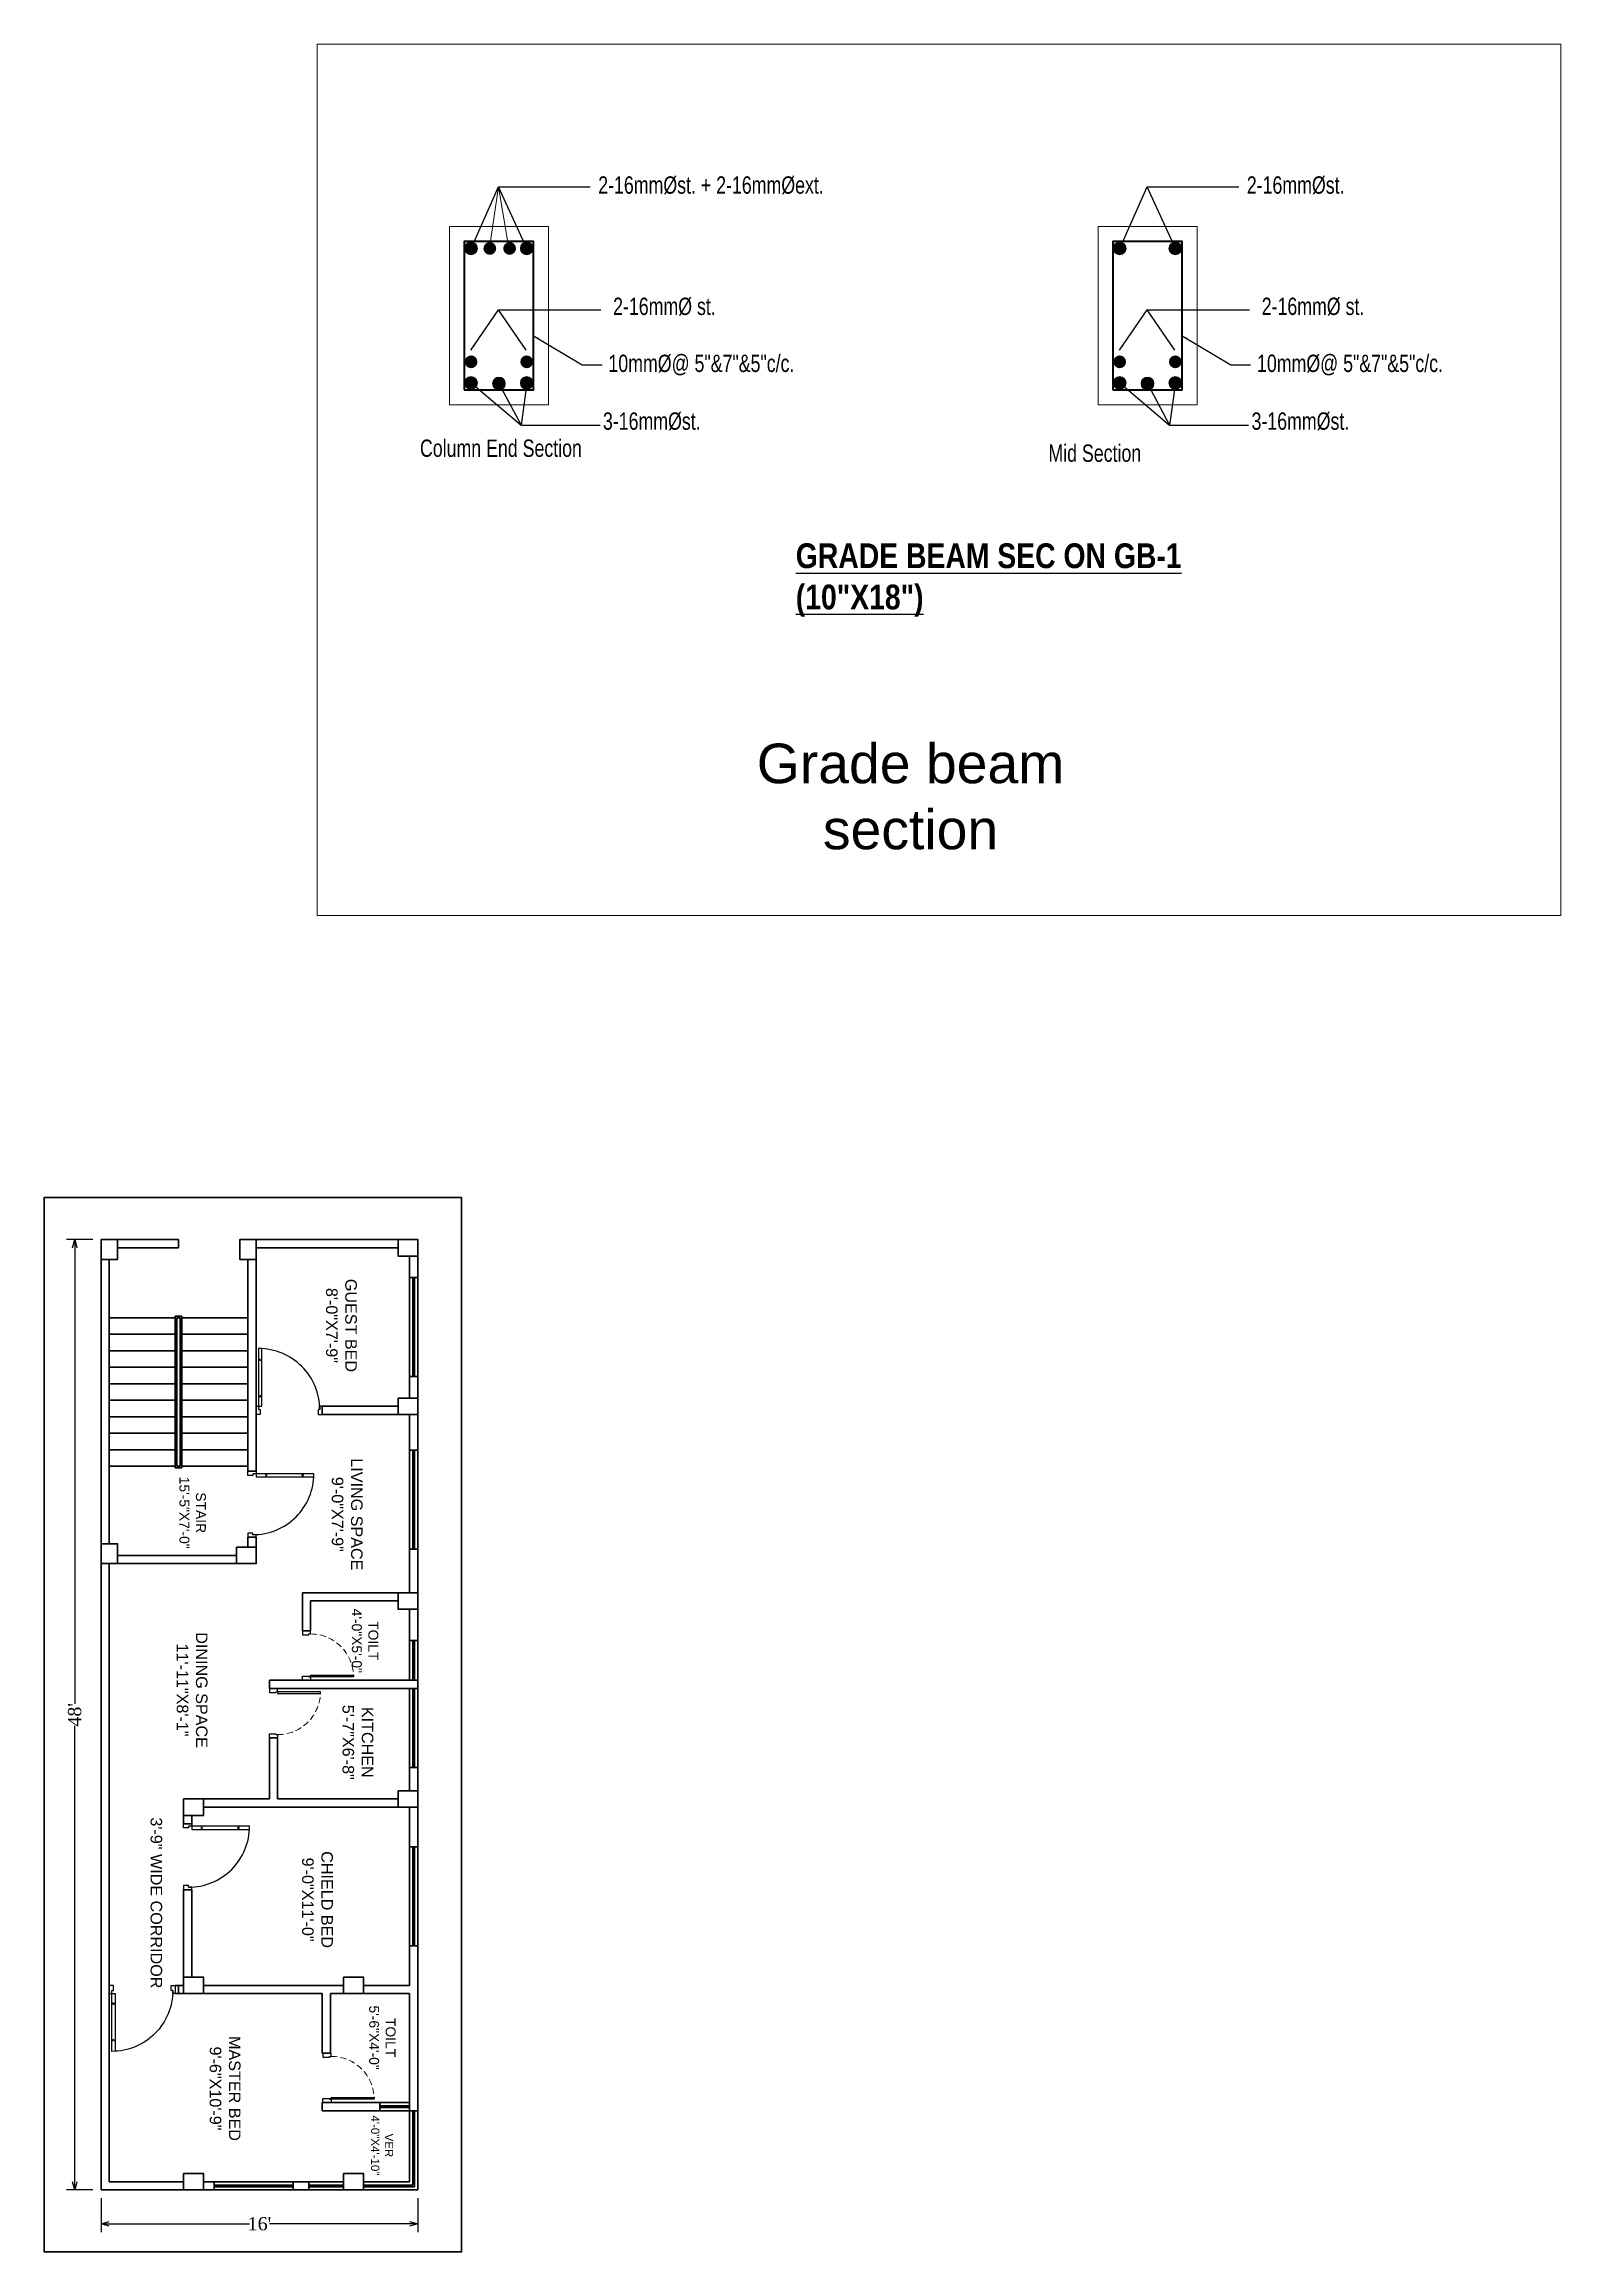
# Model space of a CAD drawing. Header units: inches. Extents: x -163735 to 106394, y -4543 to 35159.
# Drawn here: x -46128 to -45209, y 14065 to 15403 of the extents above; entities that cross this region are included whole.
import ezdxf

# ---------------------------------------------------------------- set-up
doc = ezdxf.new("R2010")
doc.units = ezdxf.units.IN
doc.header["$MEASUREMENT"] = 0
doc.linetypes.add('DASHED2', pattern=[0.375, 0.25, -0.125])
for name, color, linetype, lineweight in [('Arrosize', 4, 'Continuous', 0), ('COLUM', 1, 'Continuous', 0), ('Dimenson', 16, 'Continuous', 9), ('GRADE BEAM.', 63, 'Continuous', 0), ('Text', 34, 'Continuous', 25), ('TIE', 62, 'Continuous', 20), ('wall', 7, 'Continuous', 15), ('windo', 130, 'Continuous', 5)]:
    doc.layers.add(name, color=color, linetype=linetype, lineweight=lineweight)
doc.layers.add('door', color=210, linetype='Continuous')
doc.styles.get("Standard").update_dxf_attribs({"font": 'times.ttf'})
doc.styles.add('style1', font='swissbo.ttf')
doc.styles.add('Swis 721 Cn BT', font='swissc.ttf')
doc.styles.add('Swis721 LtCn BT', font='swisscl.ttf')
doc.dimstyles.new('FEET', dxfattribs={"dimtxt": 8, "dimasz": 5, "dimexe": 5, "dimexo": 5, "dimgap": 0.09, "dimtad": 0, "dimdec": 0, "dimzin": 0, "dimdsep": 46, "dimlunit": 4, "dimtxsty": 'Standard', "dimblk": 'OPEN30', "dimcen": 0.09, "dimadec": 0, "dimazin": 0, "dimtfac": 1, "dimtdec": 0, "dimtofl": 0, "dimtmove": 0, "dimatfit": 3, "dimfxl": 0.18, "dimtolj": 1, "dimtzin": 0, "dimarcsym": 0})
doc.dimstyles.get("Standard").update_dxf_attribs({"dimscale": 4, "dimtxt": 0.4925, "dimasz": 0.18, "dimexe": 0.18, "dimexo": 0.0625, "dimgap": 0.09, "dimtad": 0, "dimdec": 4, "dimzin": 0, "dimdsep": 46, "dimlunit": 4, "dimtxsty": 'Standard', "dimcen": 0.09, "dimclrt": 1, "dimadec": 0, "dimazin": 0, "dimtfac": 1, "dimtdec": 4, "dimtofl": 0, "dimtmove": 0, "dimatfit": 3, "dimfxl": 1, "dimtolj": 1, "dimtzin": 0, "dimarcsym": 0})

msp = doc.modelspace()

# ---------------------------------------------------------------- texts
at = {"layer": 'COLUM', "color": 5, "width": 99.3021, "attachment_point": 2, "rotation": 270}
for s, insert, char_height in [('{\\fArial|b0|i0|c0|p34;\\C4;GUEST BED\\P8\'-0"X7\'-9"}', (-45939, 14626.5), 7), ('{\\fArial|b0|i0|c0|p34;\\C4;STAIR\\P15\'-5"X7\'-0"}', (-46030.5, 14513), 6), ('{\\fArial|b0|i0|c0|p34;\\C4;LIVING SPACE\\P9\'-0"X7\'-9"}', (-45935.5, 14512), 7), ('{\\fArial|b0|i0|c0|p34;\\C4;TOILT \\P4\'-0"X5\'-0"}', (-45926, 14435.35), 6), ('{\\fArial|b0|i0|c0|p34;\\C4;DINING SPACE\\P11\'-11"X8\'-1"}', (-46029.5, 14405.5), 7), ('{\\fArial|b0|i0|c0|p34;\\C4;KITCHEN\\P5\'-7"X6\'-8"}', (-45929, 14373.85), 7), ('{\\fArial|b0|i0|c0|p34;\\C4;3\'-9" WIDE CORRIDOR }', (-46057, 14276.5), 7), ('{\\fArial|b0|i0|c0|p34;\\C4;CHIELD BED \\P9\'-0"X11\'-0"}', (-45953.5, 14278.5), 7), ('{\\fArial|b0|i0|c0|p34;\\C4;TOILT \\P5\'-6"X4\'-0"}', (-45915.5, 14194.85), 6), ('{\\fArial|b0|i0|c0|p34;\\C4;MASTER BED \\P9\'-6"X10\'-9"}', (-46009.5, 14164), 7), ('{\\fArial|b0|i0|c0|p34;\\C4;VER\\P4\'-0"X4\'-10"}', (-45917, 14129.5), 5)]:
    msp.add_mtext(s, dxfattribs=dict(at, insert=insert, char_height=char_height))
at = {"layer": 'Text'}
for s, insert, char_height, width, attachment_point, style in [('2-16mm%%Cst. + 2-16mm%%Cext. ', (-45792.69, 15322.97), 10.5, 191.5598, 1, 'Swis721 LtCn BT'), ('2-16mm%%Cst. ', (-45399.58, 15322.97), 10.5, 191.5598, 1, 'Swis721 LtCn BT'), ('2-16mm%%C st.', (-45783.66, 15249.46, -12), 10.5, 191.5598, 1, 'Swis721 LtCn BT'), ('2-16mm%%C st.', (-45390.54, 15249.46, -12), 10.5, 191.5598, 1, 'Swis721 LtCn BT'), ('10mm%%C@ 5"&7"&5"c/c.', (-45786.5, 15214.9, -6), 10.5, 191.5598, 1, 'Swis721 LtCn BT'), ('10mm%%C@ 5"&7"&5"c/c.', (-45393.39, 15214.9, -6), 10.5, 191.5598, 1, 'Swis721 LtCn BT'), ('3-16mm%%Cst.', (-45789.83, 15179.9), 10.5, 191.5598, 1, 'Swis721 LtCn BT'), ('3-16mm%%Cst.', (-45396.72, 15179.9), 10.5, 191.5598, 1, 'Swis721 LtCn BT'), ('Column End Section', (-45802.6, 15163.46, -18), 10.5, 191.5598, 3, 'Swis721 LtCn BT'), ('Mid Section', (-45463.6, 15160.46, -18), 10.5, 191.5598, 3, 'Swis721 LtCn BT'), ('{\\fSwis721 Cn BT|b1|i0|c0|p34;\\LGRADE BEAM SEC ON GB-1\\P(10"X18")}', (-45672.94, 15100.53, -6), 15, 315.1821, 1, 'Swis 721 Cn BT')]:
    msp.add_mtext(s, dxfattribs=dict(at, insert=insert, char_height=char_height, width=width, attachment_point=attachment_point, style=style))
at = {"layer": 'windo', "color": 4, "insert": (-45603.39, 14979.15), "char_height": 24, "width": 226.9598, "attachment_point": 2, "style": 'style1'}
msp.add_mtext('{\\fArial|b0|i0|c0|p34;Grade beam section}', dxfattribs=at)

# ---------------------------------------------------------------- blocks, each defined once
blk = doc.blocks.new('door 45')
at = {"layer": 'door', "color": 44, "linetype": 'Continuous', "lineweight": 30}
for p, q in [((-45993.7, 14392.8), (-45993.7, 14393.5)), ((-45993.2, 14392.8), (-45993.7, 14392.8)), ((-45993.7, 14391.5), (-45993.7, 14392.2)), ((-45993.7, 14392.2), (-45993.2, 14392.2)), ((-45993.2, 14392.2), (-45993.2, 14392.8)), ((-45971.6, 14392.2), (-45971.6, 14392.8)), ((-45971.6, 14392.8), (-45971.1, 14392.8)), ((-45971.1, 14392.2), (-45971.6, 14392.2)), ((-45971.1, 14392.8), (-45971.1, 14393.5)), ((-45971.1, 14391.5), (-45971.1, 14392.2))]:
    blk.add_line(p, q, dxfattribs=at)
at = {"layer": 'door', "color": 44}
for points in [[(-46001.5, 14427.5), (-46004.5, 14427.5), (-46004.5, 14430), (-45999.5, 14430), (-45999.5, 14428.5), (-46001.5, 14428.5)], [(-46001.5, 14392.5), (-46004.5, 14392.5), (-46004.5, 14390), (-45999.5, 14390), (-45999.5, 14391.5), (-46001.5, 14391.5)]]:
    blk.add_lwpolyline(points, close=True, dxfattribs=at)
blk.add_lwpolyline([(-46001.5, 14428.5, -0.414214), (-45964.5, 14391.5), (-45999.5, 14391.5), (-45999.5, 14393.5), (-45964.6, 14393.5)], format="xyb", dxfattribs=at)
blk = doc.blocks.new('door 30')
at = {"layer": 'door', "color": 44}
for points in [[(-45845.5, 14451), (-45845.5, 14477), (-45846.5, 14477), (-45846.5, 14451)], [(-45846, 14450), (-45846.5, 14450), (-45846.5, 14451), (-45848.5, 14451), (-45848.5, 14446), (-45846, 14446)], [(-45821, 14450), (-45820.5, 14450), (-45820.5, 14451), (-45818.5, 14451), (-45818.5, 14446), (-45821, 14446)]]:
    blk.add_lwpolyline(points, close=True, dxfattribs=at)
at = {"layer": 'door', "color": 44, "linetype": 'DASHED2', "lineweight": 9, "ltscale": 15}
blk.add_arc((-45846.5, 14451), 26, 0, 90, dxfattribs=at)
blk = doc.blocks.new('_Open30')
at = {"color": 0, "linetype": 'ByBlock', "lineweight": -2}
for p, q in [((-1, 0.27), (0, 0)), ((0, 0), (-1, -0.27)), ((0, 0), (-1, 0))]:
    blk.add_line(p, q, dxfattribs=at)
blk = doc.blocks.new('*D471')
at = {"layer": 'Defpoints', "color": 0, "lineweight": 30}
for p in [(-46094, 14678.5), (-46110, 14102.5), (-46094, 14102.5)]:
    blk.add_point(p, dxfattribs=at)
at = {"layer": 'wall', "color": 0, "lineweight": -2}
for p, q in [((-46099, 14678.5), (-46115, 14678.5)), ((-46110, 14673.5), (-46110, 14397.2)), ((-46110, 14107.5), (-46110, 14383.8)), ((-46099, 14102.5), (-46115, 14102.5))]:
    blk.add_line(p, q, dxfattribs=at)
at = {"layer": 'wall', "color": 0, "lineweight": -2, "xscale": 5, "yscale": 5, "zscale": 5}
for p, rotation in [((-46110, 14678.5), 90), ((-46110, 14102.5), 270)]:
    blk.add_blockref('_Open30', p, dxfattribs=dict(at, rotation=rotation))
at = {"layer": 'wall', "color": 0, "lineweight": 30, "insert": (-46110, 14390.5), "char_height": 8, "attachment_point": 5, "rotation": 90}
blk.add_mtext("\\A1;48'", dxfattribs=at)
blk = doc.blocks.new('*D472')
at = {"layer": 'Defpoints', "color": 0, "lineweight": 30}
for p in [(-46094, 14102.5), (-45902, 14102.5), (-46094, 14082)]:
    blk.add_point(p, dxfattribs=at)
at = {"layer": 'wall', "color": 0, "lineweight": -2}
for p, q in [((-46094, 14097.5), (-46094, 14077)), ((-45902, 14097.5), (-45902, 14077)), ((-46089, 14082), (-46004.1, 14082)), ((-45907, 14082), (-45991.9, 14082))]:
    blk.add_line(p, q, dxfattribs=at)
at = {"layer": 'wall', "color": 0, "lineweight": -2, "xscale": 5, "yscale": 5, "zscale": 5, "rotation": 180}
blk.add_blockref('_Open30', (-46094, 14082), dxfattribs=at)
at = {"layer": 'wall', "color": 0, "lineweight": -2, "xscale": 5, "yscale": 5, "zscale": 5}
blk.add_blockref('_Open30', (-45902, 14082), dxfattribs=at)
at = {"layer": 'wall', "color": 0, "lineweight": 30, "insert": (-45998, 14082), "char_height": 8, "attachment_point": 5}
blk.add_mtext("\\A1;16'", dxfattribs=at)

# ---------------------------------------------------------------- dimensions: what is measured, and where the dimension line sits
at = {"layer": 'wall', "lineweight": 30}
dim = msp.add_linear_dim(base=(-46110, 14102.5), p1=(-46094, 14678.5), p2=(-46094, 14102.5), angle=270, dimstyle='FEET', dxfattribs=at)
dim.commit()
dim.dimension.update_dxf_attribs({"geometry": '*D471', "text_midpoint": (-46110, 14390.5)})
dim = msp.add_linear_dim(base=(-46094, 14082), p1=(-45902, 14102.5), p2=(-46094, 14102.5), dimstyle='FEET', dxfattribs=at)
dim.commit()
dim.dimension.update_dxf_attribs({"geometry": '*D472', "text_midpoint": (-45998, 14082)})

# ---------------------------------------------------------------- hatches: boundary and pattern name
at = {"layer": 'GRADE BEAM.'}
for points in [[(-45873.61, 15279.29, -1), (-45865.86, 15279.29, -1)], [(-45854.52, 15279.29, 1), (-45862.27, 15279.29, 1)], [(-45842.52, 15279.29, 1), (-45850.27, 15279.29, 1)], [(-45832.15, 15279.29, 1), (-45839.9, 15279.29, 1)], [(-45480.5, 15279.29, -1), (-45472.75, 15279.29, -1)], [(-45439.04, 15279.29, 1), (-45446.79, 15279.29, 1)], [(-45873.61, 15210.56, 1), (-45865.86, 15210.56, 1)], [(-45832.15, 15210.56, -1), (-45839.9, 15210.56, -1)], [(-45480.5, 15210.56, 1), (-45472.75, 15210.56, 1)], [(-45439.04, 15210.56, -1), (-45446.79, 15210.56, -1)], [(-45873.61, 15197.75, 1), (-45865.86, 15197.75, 1)], [(-45856.73, 15197.4, 1), (-45848.98, 15197.4, 1)], [(-45832.15, 15197.75, -1), (-45839.9, 15197.75, -1)], [(-45480.5, 15197.75, 1), (-45472.75, 15197.75, 1)], [(-45463.62, 15197.4, 1), (-45455.87, 15197.4, 1)], [(-45439.04, 15197.75, -1), (-45446.79, 15197.75, -1)]]:
    msp.add_hatch(color=256, dxfattribs=at).paths.add_polyline_path(points)

# ---------------------------------------------------------------- linework, layer by layer
at = {"layer": 'Dimenson', "color": 4, "linetype": 'ByBlock'}
for q in [(-45858.6, 15279.68), (-45846.6, 15278.18)]:
    msp.add_line((-45853.07, 15316.68), q, dxfattribs=at)
msp.add_lwpolyline([(-45963, 15403.11), (-45209.25, 15403.11), (-45209.25, 14875), (-45963, 14875)], close=True, dxfattribs=at)
at = {"layer": 'GRADE BEAM.'}
for p, q in [((-45822.88, 15292.52, -6), (-45882.88, 15292.52, -6)), ((-45882.88, 15292.52, -6), (-45882.88, 15184.52, -6)), ((-45822.88, 15184.52, -6), (-45822.88, 15292.52, -6)), ((-45429.77, 15292.52, -6), (-45489.77, 15292.52, -6)), ((-45489.77, 15292.52, -6), (-45489.77, 15184.52, -6)), ((-45429.77, 15184.52, -6), (-45429.77, 15292.52, -6)), ((-45882.88, 15184.52, -6), (-45822.88, 15184.52, -6)), ((-45489.77, 15184.52, -6), (-45429.77, 15184.52, -6))]:
    msp.add_line(p, q, dxfattribs=at)
for centre in [(-45869.76, 15279.29), (-45836, 15279.29), (-45476.64, 15279.29), (-45442.89, 15279.29), (-45869.76, 15197.75), (-45852.88, 15197.4, -6), (-45836, 15197.75), (-45476.64, 15197.75), (-45459.77, 15197.4, -6), (-45442.89, 15197.75)]:
    msp.add_circle(centre, 3.88, dxfattribs=at)
at = {"layer": 'TIE', "lineweight": 40, "elevation": -6}
for points in [[(-45873.88, 15193.52), (-45831.88, 15193.52), (-45831.88, 15283.52), (-45873.88, 15283.52)], [(-45480.77, 15193.52), (-45438.77, 15193.52), (-45438.77, 15283.52), (-45480.77, 15283.52)]]:
    msp.add_lwpolyline(points, close=True, dxfattribs=at)
at = {"layer": 'wall', "lineweight": 30}
for p, q in [((-46094, 14494.15), (-46094, 14666.5)), ((-46089, 14666.5), (-46089, 14494.15)), ((-46047, 14678.5), (-46084, 14678.5)), ((-46047, 14673.5), (-46084, 14673.5)), ((-46047, 14673.5), (-46047, 14678.5)), ((-46005, 14538.15), (-46005, 14666.5)), ((-45914, 14678.5), (-46000, 14678.5)), ((-45914, 14673.5), (-46000, 14673.5)), ((-46000, 14538.15), (-46000, 14666.5)), ((-45907, 14655.5), (-45907, 14668.5)), ((-45902, 14655.5), (-45902, 14668.5)), ((-45907, 14655.5), (-45902, 14655.5)), ((-46049, 14631.15), (-46089, 14631.15)), ((-46005, 14631.15), (-46045, 14631.15)), ((-46049, 14621.15), (-46089, 14621.15)), ((-46005, 14621.15), (-46045, 14621.15)), ((-46049, 14611.15), (-46089, 14611.15)), ((-46049, 14601.15), (-46089, 14601.15)), ((-46005, 14611.15), (-46045, 14611.15)), ((-46005, 14601.15), (-46045, 14601.15)), ((-46049, 14591.15), (-46089, 14591.15)), ((-46005, 14591.15), (-46045, 14591.15)), ((-45907, 14582.5), (-45907, 14595.5)), ((-45907, 14595.5), (-45902, 14595.5)), ((-45902, 14582.5), (-45902, 14595.5)), ((-46049, 14581.15), (-46089, 14581.15)), ((-46005, 14581.15), (-46045, 14581.15)), ((-45960, 14572.5), (-45960, 14577.5)), ((-45914, 14577.5), (-45960, 14577.5)), ((-45914, 14572.5), (-45960, 14572.5)), ((-45907, 14572.5), (-45907, 14551)), ((-45902, 14577.5), (-45902, 14551)), ((-46049, 14571.15), (-46089, 14571.15)), ((-46049, 14561.15), (-46089, 14561.15)), ((-46005, 14571.15), (-46045, 14571.15)), ((-46005, 14561.15), (-46045, 14561.15)), ((-46049, 14551.15), (-46089, 14551.15)), ((-46005, 14551.15), (-46045, 14551.15)), ((-45907, 14551), (-45902, 14551)), ((-46049, 14541.15), (-46089, 14541.15)), ((-46005, 14541.15), (-46045, 14541.15)), ((-46000, 14538.15), (-46005, 14538.15)), ((-46094, 14102.5), (-46094, 14494.15)), ((-46005, 14492.15), (-46005, 14498.15)), ((-46000, 14498.15), (-46005, 14498.15)), ((-46000, 14492.15), (-46005, 14492.15)), ((-46000, 14492.15), (-46000, 14498.15)), ((-46089, 14107.5), (-46089, 14482.15)), ((-46012, 14487.15), (-46084, 14487.15)), ((-46012, 14482.15), (-46084, 14482.15)), ((-45907, 14491), (-45907, 14464.5)), ((-45907, 14491), (-45902, 14491)), ((-45902, 14491), (-45902, 14464.5)), ((-45972, 14464.5), (-45914, 14464.5)), ((-45972, 14464.5), (-45972, 14441.5)), ((-45967, 14459.5), (-45914, 14459.5)), ((-45967, 14459.5), (-45967, 14441.5)), ((-45907, 14454.5), (-45907, 14435.5)), ((-45902, 14454.5), (-45902, 14435.5)), ((-45972, 14441.5), (-45967, 14441.5)), ((-45907, 14435.5), (-45902, 14435.5)), ((-45992, 14411.5), (-45902, 14411.5)), ((-45992, 14411.5), (-45992, 14406.5)), ((-45902, 14411.5), (-45902, 14406.5)), ((-45992, 14406.5), (-45902, 14406.5)), ((-45992, 14376.5), (-45987, 14376.5)), ((-45992, 14376.5), (-45992, 14339.5)), ((-45987, 14376.5), (-45987, 14339.5)), ((-45907, 14358.5), (-45902, 14358.5)), ((-45907, 14358.5), (-45907, 14344.5)), ((-45902, 14358.5), (-45902, 14344.5)), ((-46032, 14339.5), (-45992, 14339.5)), ((-46032, 14334.5), (-45947, 14334.5)), ((-46032, 14334.5), (-45914, 14334.5)), ((-45987, 14339.5), (-45914, 14339.5)), ((-45907, 14334.5), (-45907, 14310.5)), ((-45902, 14334.5), (-45902, 14310.5)), ((-46044, 14324.5), (-46044, 14329.5)), ((-46044, 14324.5), (-46039, 14324.5)), ((-46039, 14324.5), (-46039, 14329.5)), ((-45907, 14310.5), (-45902, 14310.5)), ((-46044, 14231.5), (-46044, 14284.5)), ((-46044, 14284.5), (-46039, 14284.5)), ((-46039, 14231.5), (-46039, 14284.5)), ((-45907, 14250.5), (-45907, 14226.5)), ((-45907, 14250.5), (-45902, 14250.5)), ((-45902, 14250.5), (-45902, 14150.5)), ((-46049, 14226.5), (-46044, 14226.5)), ((-46047, 14221.5), (-46047, 14226.5)), ((-46032, 14226.5), (-45947, 14226.5)), ((-45935, 14226.5), (-45907, 14226.5)), ((-46049, 14221.5), (-46044, 14221.5)), ((-46032, 14221.5), (-45960, 14221.5)), ((-45960, 14221.5), (-45960, 14185.5)), ((-45955, 14221.5), (-45907, 14221.5)), ((-45955, 14221.5), (-45955, 14185.5)), ((-45907, 14221.5), (-45907, 14150.5)), ((-45960, 14185.5), (-45955, 14185.5)), ((-45960, 14155.5), (-45925, 14155.5)), ((-45960, 14155.5), (-45960, 14150.5)), ((-45960, 14150.5), (-45925, 14150.5)), ((-45925, 14155.5), (-45925, 14150.5)), ((-45907, 14150.5), (-45902, 14150.5)), ((-46044, 14107.5), (-46089, 14107.5)), ((-46025.5, 14107.5), (-46032, 14107.5)), ((-46025.5, 14107.5), (-46025.5, 14102.5)), ((-45968, 14107.5), (-45977.5, 14107.5)), ((-45977.5, 14107.5), (-45977.5, 14102.5)), ((-45968, 14107.5), (-45968, 14102.5)), ((-46044, 14102.5), (-46094, 14102.5)), ((-46025.5, 14102.5), (-46032, 14102.5)), ((-45968, 14102.5), (-45977.5, 14102.5))]:
    msp.add_line(p, q, dxfattribs=at)
at = {"layer": 'wall', "color": 5, "lineweight": 30}
for p, q in [((-45907, 14655.5), (-45907, 14595.5)), ((-45905, 14655.5), (-45905, 14595.5)), ((-45904, 14655.5), (-45904, 14595.5)), ((-45902, 14655.5), (-45902, 14595.5)), ((-45907, 14551), (-45907, 14491)), ((-45905, 14551), (-45905, 14491)), ((-45904, 14551), (-45904, 14491)), ((-45902, 14551), (-45902, 14491)), ((-45907, 14435.5), (-45907, 14411.5)), ((-45905, 14435.5), (-45905, 14411.5)), ((-45904, 14435.5), (-45904, 14411.5)), ((-45902, 14435.5), (-45902, 14411.5)), ((-45907, 14358.5), (-45907, 14406.5)), ((-45905, 14358.5), (-45905, 14406.5)), ((-45904, 14358.5), (-45904, 14406.5)), ((-45902, 14358.5), (-45902, 14406.5)), ((-45907, 14310.5), (-45907, 14250.5)), ((-45905, 14310.5), (-45905, 14250.5)), ((-45904, 14310.5), (-45904, 14250.5)), ((-45902, 14310.5), (-45902, 14250.5)), ((-45925, 14155.5), (-45907, 14155.5)), ((-45925, 14153.5), (-45907, 14153.5)), ((-45925, 14152.5), (-45907, 14152.5)), ((-45925, 14150.5), (-45907, 14150.5)), ((-45977.5, 14107.5), (-46025.5, 14107.5)), ((-45977.5, 14105.5), (-46025.5, 14105.5)), ((-45977.5, 14104.5), (-46025.5, 14104.5)), ((-45977.5, 14102.5), (-46025.5, 14102.5))]:
    msp.add_line(p, q, dxfattribs=at)
at = {"layer": 'wall', "color": 1, "lineweight": 30}
for p, q in [((-46045, 14632.15), (-46049, 14632.15)), ((-46049, 14632.15), (-46049, 14540.15)), ((-46046, 14631.15), (-46048, 14631.15)), ((-46048, 14631.15), (-46048, 14541.15)), ((-46046, 14631.15), (-46046, 14541.15)), ((-46045, 14632.15), (-46045, 14540.15)), ((-46045, 14540.15), (-46049, 14540.15)), ((-46046, 14541.15), (-46048, 14541.15))]:
    msp.add_line(p, q, dxfattribs=at)
at = {"layer": 'wall', "color": 4, "lineweight": 30}
for p, q in [((-45907, 14150.5), (-45907, 14107.5)), ((-45905, 14150.5), (-45905, 14105.5)), ((-45904, 14150.5), (-45904, 14104.5)), ((-45902, 14150.5), (-45902, 14102.5)), ((-45968, 14107.5), (-45947, 14107.5)), ((-45968, 14105.5), (-45947, 14105.5)), ((-45968, 14104.5), (-45947, 14104.5)), ((-45935, 14107.5), (-45907, 14107.5)), ((-45935, 14105.5), (-45905, 14105.5)), ((-45935, 14104.5), (-45904, 14104.5)), ((-45968, 14102.5), (-45902, 14102.5))]:
    msp.add_line(p, q, dxfattribs=at)
at = {"layer": 'wall', "lineweight": 30}
msp.add_lwpolyline([(-45875.5, 14704), (-45875.5, 14065), (-46128.5, 14065), (-46128.5, 14704)], close=True, dxfattribs=at)
at = {"layer": 'wall', "color": 1, "lineweight": 30}
for points in [[(-46094, 14666.5), (-46084, 14666.5), (-46084, 14678.5), (-46094, 14678.5)], [(-46010, 14666.5), (-46000, 14666.5), (-46000, 14678.5), (-46010, 14678.5)], [(-45914, 14678.5), (-45914, 14668.5), (-45902, 14668.5), (-45902, 14678.5)], [(-45914, 14582.5), (-45914, 14572.5), (-45902, 14572.5), (-45902, 14582.5)], [(-46094, 14482.15), (-46084, 14482.15), (-46084, 14494.15), (-46094, 14494.15)], [(-46012, 14492.15), (-46012, 14482.15), (-46000, 14482.15), (-46000, 14492.15)], [(-45914, 14464.5), (-45914, 14454.5), (-45902, 14454.5), (-45902, 14464.5)], [(-45914, 14344.5), (-45914, 14334.5), (-45902, 14334.5), (-45902, 14344.5)], [(-46044, 14339.5), (-46044, 14329.5), (-46032, 14329.5), (-46032, 14339.5)], [(-46044, 14231.5), (-46044, 14221.5), (-46032, 14221.5), (-46032, 14231.5)], [(-45947, 14231.5), (-45947, 14221.5), (-45935, 14221.5), (-45935, 14231.5)], [(-46044, 14112.5), (-46044, 14102.5), (-46032, 14102.5), (-46032, 14112.5)], [(-45947, 14112.5), (-45947, 14102.5), (-45935, 14102.5), (-45935, 14112.5)]]:
    msp.add_lwpolyline(points, close=True, dxfattribs=at)

# ---------------------------------------------------------------- block references
at = {"layer": 'wall', "lineweight": 30, "xscale": -1}
for name, p, rotation in [('door 45', (-60390, 60577), 270), ('door 45', (-0.5, 28928.15), 180), ('door 30', (-60418, 60260), 270), ('door 45', (-39.5, 28714.5), 180), ('door 30', (-60405.5, 60004), 270)]:
    msp.add_blockref(name, p, dxfattribs=dict(at, rotation=rotation))
at = {"layer": 'wall', "lineweight": 30, "rotation": 270}
for name, p in [('door 30', (-60438, -31442)), ('door 45', (-60479, -31778))]:
    msp.add_blockref(name, p, dxfattribs=at)

msp.set_redraw_order([(e.dxf.handle, doc.entitydb.next_handle()) for e in msp.query("TEXT MTEXT ATTDEF DIMENSION ARC_DIMENSION")])  # texts and dimensions are drawn at this point

# ---------------------------------------------------------------- leaders
at = {"layer": 'Arrosize'}
for points in [[(-45869.76, 15279.29), (-45853.07, 15316.68), (-45797.6, 15316.68)], [(-45836, 15279.29), (-45853.07, 15316.68)], [(-45476.64, 15279.29), (-45459.96, 15316.68), (-45404.48, 15316.68)], [(-45442.89, 15279.29), (-45459.96, 15316.68)], [(-45869.94, 15217.59, -6), (-45853.03, 15242.01, -6), (-45791.07, 15242.01, -6)], [(-45836.38, 15217.59), (-45853.03, 15242.01)], [(-45476.83, 15217.59, -6), (-45459.92, 15242.01, -6), (-45397.96, 15242.01, -6)], [(-45443.27, 15217.59), (-45459.92, 15242.01)], [(-45831.88, 15226.32, -6), (-45802.34, 15208.69, -6), (-45790.39, 15208.69, -6)], [(-45438.77, 15226.32, -6), (-45409.23, 15208.69, -6), (-45397.27, 15208.69, -6)], [(-45869.76, 15197.75), (-45839.47, 15172.08), (-45791.6, 15172.08)], [(-45852.88, 15197.4, -6), (-45839.47, 15172.08, -6)], [(-45836, 15197.75), (-45839.47, 15172.08)], [(-45476.64, 15197.75), (-45446.36, 15172.08), (-45398.48, 15172.08)], [(-45459.77, 15197.4, -6), (-45446.36, 15172.08, -6)], [(-45442.89, 15197.75), (-45446.36, 15172.08)]]:
    msp.add_leader(points, dimstyle='Standard', override={"dimasz": 0.85}, dxfattribs=at)

doc.saveas('drawing.dxf')
